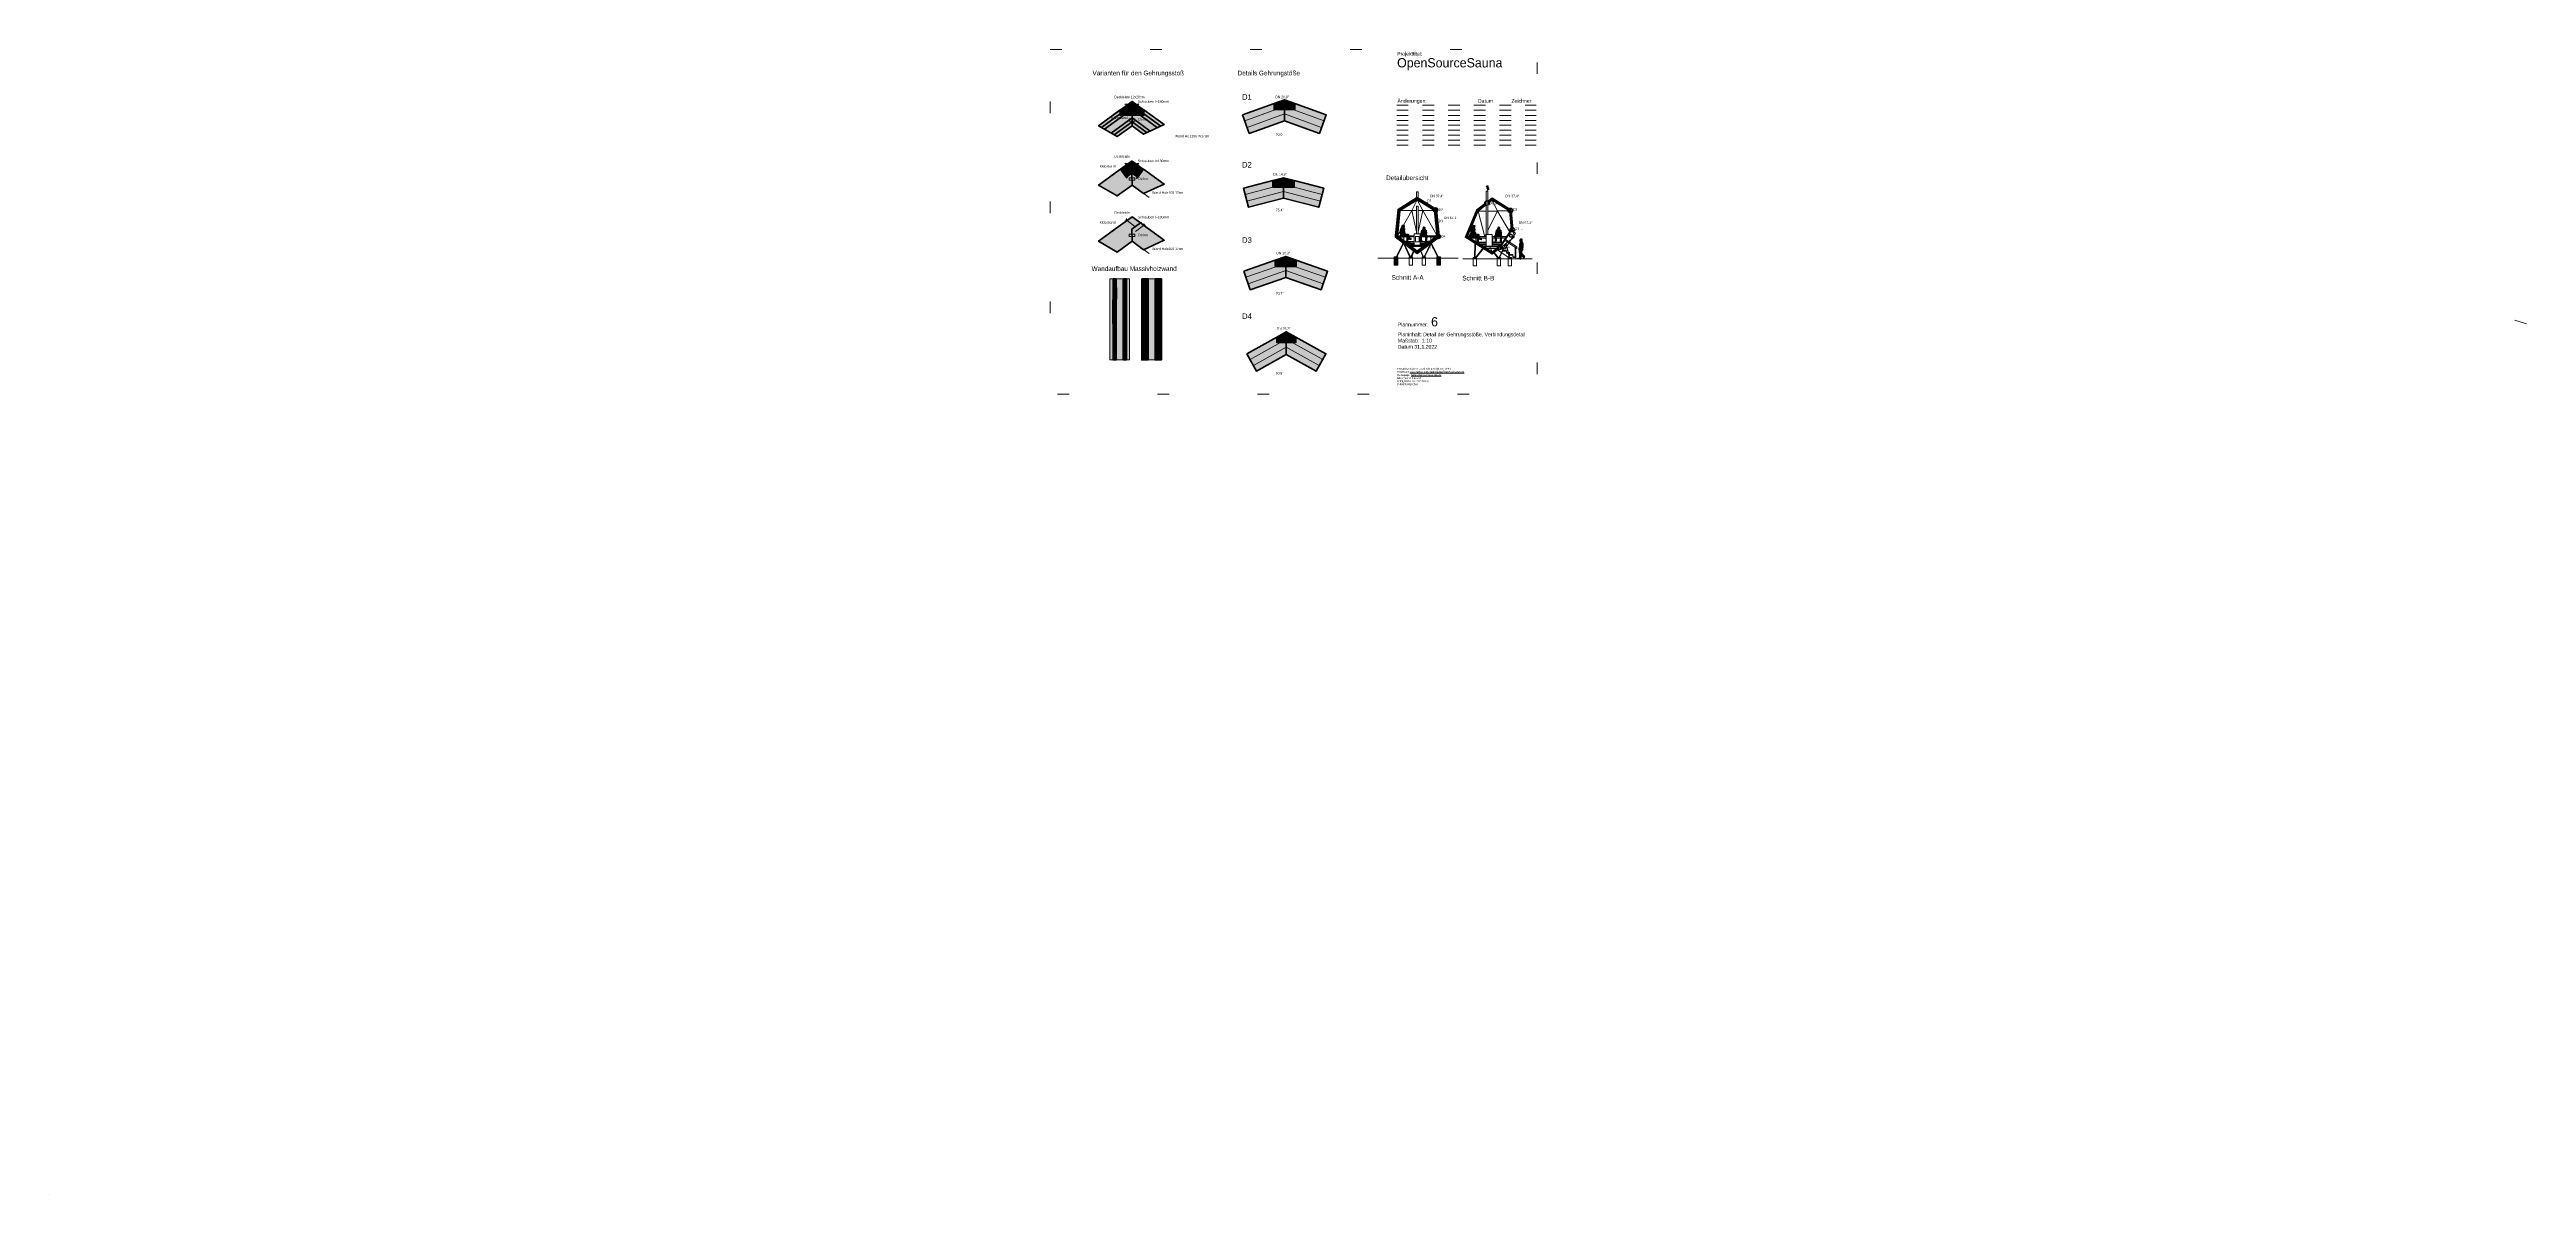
# Model space of a CAD drawing. Header units: metres. Extents: x -10.1 to 11.3, y -12.1 to -2.2.
import ezdxf

# ---------------------------------------------------------------- set-up
doc = ezdxf.new("R2010")
doc.units = ezdxf.units.M
doc.header["$LTSCALE"] = 0.254
doc.header["$PDMODE"] = 1
doc.header["$PDSIZE"] = -2
doc.linetypes.add('ACAD_ISO07W100', pattern=[3, 0, -3])
doc.linetypes.add('Dash Style-5', pattern=[0.041656, 0.013885, -0.027771])
for name, color, linetype, lineweight, true_color in [('Dimension', 7, 'Continuous', 5, 0x000000), ('Fläche ... Fläche-Beton', 7, 'Continuous', 5, 0xd5d8d8), ('Fläche ... Fläche-Stahl', 7, 'Continuous', 5, 0xc9c5bf), ('Fläche-Holz', 30, 'Continuous', 5, 0xff7f00), ('Linie ... Line-Plankopf', 7, 'ACAD_ISO07W100', 5, 0x000000), ('Linie ... Linie-Ansicht', 7, 'Continuous', 5, 0x000000), ('Linie ... Linie-Detail', 1, 'Continuous', 25, 0xff0000), ('Linie ... Linie-Holz', 7, 'Continuous', 50, 0x000000), ('Linie ... Linie-Verdeckt', 7, 'Dash Style-5', 5, 0x000000), ('Linie-Ansicht', 7, 'Continuous', 5, 0x000000), ('Linie-Detail', 1, 'Continuous', 25, 0xff0000), ('None', 7, 'Continuous', 5, 0x000000), ('Schnitt ... Schnitt-Holz', 7, 'Continuous', 0, 0xf8bd00), ('Schnitt-Holz', 7, 'Continuous', 50, 0x000000), ('Text', 7, 'Continuous', 25, 0x000000)]:
    doc.layers.add(name, color=color, linetype=linetype, lineweight=lineweight, true_color=true_color)
doc.layers.add('Fläche ... Fläche-Weiss', color=7, linetype='Continuous', lineweight=25)
doc.layers.add('Linie-Verdeckt', color=7, linetype='Dash Style-5', lineweight=5)
doc.styles.add('textstyle14', font='')
doc.styles.add('textstyle15', font='')
doc.styles.add('textstyle16', font='')
doc.styles.add('textstyle17', font='')
doc.styles.add('textstyle18', font='FUTURAL.TTF')
doc.styles.add('textstyle19', font='FUTURAL.TTF')
doc.styles.add('textstyle20', font='FUTURAL.TTF')
doc.styles.add('textstyle21', font='FUTURAL.TTF')
doc.styles.add('textstyle22', font='FUTURAL.TTF')
doc.styles.add('textstyle23', font='FUTURAL.TTF')
doc.styles.add('textstyle24', font='FUTURAL.TTF')
doc.styles.add('textstyle25', font='FUTURAL.TTF')
doc.styles.add('textstyle26', font='FUTURAL.TTF')
doc.styles.add('textstyle27', font='FUTURAL.TTF')
doc.styles.add('textstyle28', font='FUTURAL.TTF')
doc.styles.add('textstyle29', font='FUTURAL.TTF')
doc.styles.add('textstyle30', font='FUTURAL.TTF')
doc.styles.add('textstyle31', font='FUTURAL.TTF')
doc.styles.add('textstyle32', font='FUTURAL.TTF')
doc.styles.add('textstyle33', font='FUTURAL.TTF')
doc.styles.add('textstyle34', font='FUTURAL.TTF')
doc.styles.add('textstyle35', font='FUTURAL.TTF')
doc.styles.add('textstyle36', font='FUTURAL.TTF')
doc.styles.add('textstyle37', font='FUTURAL.TTF')
doc.styles.add('textstyle38', font='FUTURAL.TTF')
doc.styles.add('textstyle39', font='FUTURAL.TTF')
doc.styles.add('textstyle40', font='FUTURAL.TTF')
doc.styles.add('textstyle41', font='FUTURAL.TTF')
doc.styles.add('textstyle42', font='FUTURAL.TTF')
doc.styles.add('textstyle43', font='FUTURAL.TTF')
doc.styles.add('textstyle44', font='FUTURAL.TTF')
doc.styles.add('textstyle45', font='FUTURAL.TTF')
doc.styles.add('textstyle46', font='FUTURAL.TTF')
doc.styles.add('textstyle47', font='FUTURAL.TTF')
doc.styles.add('textstyle48', font='FUTURAL.TTF')
doc.styles.add('textstyle49', font='FUTURAL.TTF')
doc.styles.add('textstyle50', font='FUTURAL.TTF')
doc.styles.add('textstyle51', font='FUTURAL.TTF')
doc.styles.add('textstyle52', font='FUTURAL.TTF')
doc.styles.add('textstyle53', font='FUTURAL.TTF')
doc.styles.add('textstyle54', font='FUTURAL.TTF')
doc.styles.add('textstyle55', font='FUTURAL.TTF')
doc.styles.add('textstyle56', font='FUTURAL.TTF')
doc.styles.add('textstyle57', font='')
doc.styles.add('textstyle58', font='')
doc.styles.add('textstyle59', font='')
doc.styles.add('textstyle60', font='')
doc.styles.add('textstyle61', font='')
doc.styles.add('textstyle62', font='')
doc.styles.add('textstyle63', font='FUTURAL.TTF')
doc.styles.get('textstyle14').set_extended_font_data('Futura Lt BT')
doc.styles.get('textstyle15').set_extended_font_data('Futura Lt BT')
doc.styles.get('textstyle16').set_extended_font_data('Futura Lt BT')
doc.styles.get('textstyle17').set_extended_font_data('Futura Lt BT')
doc.styles.get('textstyle57').set_extended_font_data('Futura Lt BT')
doc.styles.get('textstyle58').set_extended_font_data('Futura Lt BT')
doc.styles.get('textstyle59').set_extended_font_data('Futura Lt BT')
doc.styles.get('textstyle60').set_extended_font_data('Futura Lt BT')
doc.styles.get('textstyle61').set_extended_font_data('Futura Lt BT')
doc.styles.get('textstyle62').set_extended_font_data('Futura Lt BT')

# ---------------------------------------------------------------- blocks, each defined once
blk = doc.blocks.new('Plankopf A4 hoch')
at = {"layer": 'Linie ... Line-Plankopf'}
for p, q in [((0, -2.67), (7.53, -2.67)), ((0, -2.94), (7.53, -2.94)), ((0, -3.21), (7.53, -3.21)), ((0, -3.48), (7.53, -3.48)), ((0, -3.74), (7.53, -3.74)), ((0, -4.01), (7.53, -4.01)), ((0, -4.28), (7.53, -4.28)), ((0, -4.55), (7.53, -4.55)), ((0, -4.82), (7.53, -4.82))]:
    blk.add_line(p, q, dxfattribs=at)
at = {"layer": 'Linie ... Linie-Verdeckt', "char_height": 0.3, "attachment_point": 1}
for s, insert, style in [('\\H0.2;Projekttitel: \\P\\H0.5;OpenSourceSauna', (0.02, 0.21), 'textstyle17'), ('\\H0.2;Änderungen:                                    Datum             Zeichner', (0.04, -2.33), 'textstyle15'), ('\\H0.2;Plannummer:\\~ \\H0.499999;6\\H0.2;\\PPlaninhalt: Detail der Gehrungsstöße, Verbindungsdetail\\PMaßstab: \\~1:10\\PDatum\\~31.1.2022', (0.06, -14.1), 'textstyle16'), ('\\H0.1;Entwurfsverfasser: Josef Lehner Dipl.-Ing. (FH)\\PDownload: \\c14313472;\\Lwww.github.com/mailtosepp/OpenSourceSauna\\P\\c0;\\lHomepage: \\c14313472;\\Lwww.opensourcesauna.de\\P\\c0;\\lBüro Team-Holzkopf\\PLiebigstraße 39 \\fFutura Lt BT|b0|i1|c0|p0;Gartenhaus\\P\\fFutura Lt BT|b0|i0|c0|p0;D-80538 München ', (0.02, -16.84), 'textstyle14')]:
    blk.add_mtext(s, dxfattribs=dict(at, insert=insert, style=style))
blk = doc.blocks.new('Group')
at = {"layer": 'None', "color": 7, "lineweight": 5}
for q in [(-0.861, -3.815), (-0.846, -3.794)]:
    blk.add_line((-0.843, -3.812), q, dxfattribs=at)
at = {"layer": 'None', "color": 7, "linetype": 'Dash Style-5', "lineweight": 5}
blk.add_line((-0.854, -3.804), (-0.699, -3.92), dxfattribs=at)
blk = doc.blocks.new('Group-1')
at = {"layer": 'None', "color": 7, "lineweight": 5}
for p, q in [((-0.699, -3.853), (-0.697, -3.837)), ((-0.7, -3.853), (-0.683, -3.855))]:
    blk.add_line(p, q, dxfattribs=at)
at = {"layer": 'None', "color": 7, "linetype": 'Dash Style-5', "lineweight": 5}
blk.add_line((-0.69, -3.845), (-0.841, -3.964), dxfattribs=at)

msp = doc.modelspace()

# ---------------------------------------------------------------- hatches: boundary and pattern name
at = {"layer": 'Fläche ... Fläche-Beton', "linetype": 'Continuous', "lineweight": 0, "transparency": 33554687}
for points in [[(1.542, -4.011), (1.572, -4.011), (1.572, -4.081), (1.542, -4.081)], [(1.669, -4.011), (1.699, -4.011), (1.699, -4.021), (1.669, -4.021)], [(1.812, -4.021), (1.782, -4.021), (1.782, -4.011), (1.812, -4.011)], [(1.939, -4.081), (1.909, -4.081), (1.909, -4.011), (1.939, -4.011)]]:
    msp.add_hatch(color=256, dxfattribs=at).paths.add_polyline_path(points, flags=0)
at = {"layer": 'Fläche ... Fläche-Beton', "linetype": 'Continuous', "lineweight": 0, "true_color": 0xadadad, "transparency": 33554687}
for points in [[(2.222, -4.017), (2.252, -4.017), (2.252, -4.027), (2.222, -4.027)], [(2.428, -4.017), (2.458, -4.017), (2.458, -4.027), (2.428, -4.027)], [(2.523, -4.017), (2.553, -4.017), (2.553, -4.027), (2.523, -4.027)]]:
    msp.add_hatch(color=253, dxfattribs=at).paths.add_polyline_path(points, flags=0)
at = {"layer": 'Fläche ... Fläche-Stahl', "linetype": 'Continuous', "transparency": 33554687}
for points in [[(1.559, -4.022), (1.555, -4.02), (1.619, -3.89), (1.624, -3.892)], [(1.684, -4.016), (1.679, -4.018), (1.618, -3.89), (1.623, -3.888)], [(1.688, -4.018), (1.683, -4.016), (1.708, -3.958), (1.713, -3.96)], [(1.767, -3.959), (1.772, -3.957), (1.797, -4.016), (1.793, -4.018)], [(1.858, -3.888), (1.862, -3.891), (1.801, -4.018), (1.797, -4.016)], [(1.857, -3.892), (1.861, -3.89), (1.926, -4.02), (1.921, -4.022)]]:
    msp.add_hatch(color=256, dxfattribs=at).paths.add_polyline_path(points, flags=0)
at = {"layer": 'Fläche ... Fläche-Stahl', "linetype": 'Continuous', "lineweight": 0, "true_color": 0xadadad, "transparency": 33554687}
for points in [[(2.24, -4.022), (2.235, -4.022), (2.236, -3.893), (2.241, -3.893)], [(2.242, -4.024), (2.238, -4.021), (2.306, -3.936), (2.31, -3.939)], [(2.442, -4.021), (2.438, -4.025), (2.4, -3.976), (2.404, -3.973)], [(2.447, -4.024), (2.442, -4.021), (2.501, -3.899), (2.505, -3.901)], [(2.539, -4.024), (2.535, -4.026), (2.503, -3.896), (2.507, -3.895)]]:
    msp.add_hatch(color=253, dxfattribs=at).paths.add_polyline_path(points, flags=0)
at = {"layer": 'Fläche ... Fläche-Weiss', "transparency": 33554687}
for points in [[(1.689, -3.857), (1.684, -3.861), (1.674, -3.86), (1.673, -3.858), (1.666, -3.857), (1.666, -3.849), (1.662, -3.841), (1.661, -3.857), (1.66, -3.875), (1.665, -3.882), (1.672, -3.884), (1.672, -3.887), (1.666, -3.889), (1.659, -3.889), (1.655, -3.883), (1.652, -3.882), (1.648, -3.879), (1.651, -3.872), (1.649, -3.859), (1.649, -3.846), (1.649, -3.835), (1.642, -3.832), (1.637, -3.831), (1.619, -3.831), (1.605, -3.832), (1.596, -3.826), (1.596, -3.822), (1.593, -3.806), (1.597, -3.797), (1.594, -3.783), (1.594, -3.776), (1.599, -3.765), (1.603, -3.757), (1.605, -3.755), (1.607, -3.747), (1.614, -3.738), (1.619, -3.737), (1.628, -3.74), (1.631, -3.742), (1.63, -3.752), (1.628, -3.76), (1.625, -3.764), (1.632, -3.769), (1.633, -3.778), (1.631, -3.785), (1.633, -3.795), (1.637, -3.805), (1.639, -3.812), (1.661, -3.815), (1.667, -3.817), (1.667, -3.828), (1.674, -3.843), (1.68, -3.852), (1.69, -3.856)], [(2.296, -3.858), (2.29, -3.863), (2.28, -3.862), (2.279, -3.859), (2.273, -3.858), (2.273, -3.851), (2.268, -3.842), (2.267, -3.859), (2.267, -3.876), (2.272, -3.883), (2.279, -3.885), (2.278, -3.889), (2.273, -3.89), (2.265, -3.89), (2.262, -3.884), (2.258, -3.884), (2.255, -3.88), (2.257, -3.874), (2.256, -3.86), (2.255, -3.847), (2.255, -3.836), (2.249, -3.834), (2.243, -3.832), (2.225, -3.833), (2.211, -3.834), (2.203, -3.827), (2.202, -3.823), (2.2, -3.827), (2.196, -3.833), (2.198, -3.838), (2.194, -3.838), (2.192, -3.834), (2.177, -3.836), (2.175, -3.833), (2.187, -3.83), (2.19, -3.823), (2.199, -3.808), (2.203, -3.799), (2.201, -3.784), (2.2, -3.778), (2.206, -3.766), (2.21, -3.759), (2.211, -3.756), (2.214, -3.748), (2.221, -3.739), (2.226, -3.738), (2.235, -3.741), (2.238, -3.744), (2.237, -3.753), (2.234, -3.762), (2.231, -3.766), (2.238, -3.77), (2.24, -3.78), (2.237, -3.786), (2.24, -3.797), (2.244, -3.807), (2.246, -3.814), (2.267, -3.816), (2.273, -3.819), (2.274, -3.829), (2.28, -3.844), (2.286, -3.854), (2.297, -3.857)], [(2.654, -4.025), (2.657, -4.022), (2.66, -4.019), (2.662, -4.015), (2.664, -4.013), (2.664, -4.011), (2.664, -4.01), (2.665, -4.01), (2.665, -4.01), (2.667, -4.005), (2.665, -4.004), (2.665, -4.003), (2.665, -4.003), (2.664, -4.002), (2.662, -4.002), (2.661, -4.001), (2.66, -4.001), (2.66, -4), (2.66, -3.999), (2.659, -3.999), (2.659, -3.999), (2.657, -3.997), (2.655, -3.995), (2.654, -3.993), (2.652, -3.992), (2.648, -3.986), (2.644, -3.982), (2.643, -3.979), (2.642, -3.979), (2.641, -3.978), (2.64, -3.977), (2.64, -3.977), (2.639, -3.976), (2.639, -3.975), (2.639, -3.974), (2.64, -3.974), (2.641, -3.974), (2.641, -3.973), (2.641, -3.973), (2.641, -3.972), (2.641, -3.97), (2.641, -3.969), (2.642, -3.967), (2.644, -3.957), (2.644, -3.954), (2.644, -3.952), (2.645, -3.951), (2.646, -3.953), (2.647, -3.955), (2.647, -3.956), (2.648, -3.955), (2.648, -3.953), (2.649, -3.95), (2.649, -3.945), (2.648, -3.942), (2.649, -3.937), (2.65, -3.933), (2.651, -3.93), (2.652, -3.927), (2.652, -3.925), (2.652, -3.922), (2.651, -3.918), (2.651, -3.915), (2.652, -3.914), (2.652, -3.913), (2.652, -3.913), (2.652, -3.912), (2.652, -3.911), (2.651, -3.908), (2.653, -3.904), (2.652, -3.902), (2.653, -3.9), (2.653, -3.897), (2.652, -3.894), (2.651, -3.889), (2.65, -3.888), (2.645, -3.882), (2.644, -3.881), (2.643, -3.878), (2.641, -3.877), (2.643, -3.876), (2.644, -3.876), (2.644, -3.874), (2.644, -3.873), (2.645, -3.872), (2.644, -3.871), (2.645, -3.869), (2.646, -3.869), (2.646, -3.868), (2.646, -3.865), (2.646, -3.864), (2.646, -3.863), (2.645, -3.862), (2.645, -3.861), (2.644, -3.86), (2.643, -3.858), (2.642, -3.858), (2.641, -3.857), (2.638, -3.855), (2.638, -3.855), (2.636, -3.855), (2.634, -3.855), (2.633, -3.855), (2.631, -3.855), (2.631, -3.856), (2.631, -3.856), (2.631, -3.856), (2.631, -3.856), (2.63, -3.856), (2.63, -3.856), (2.629, -3.857), (2.628, -3.858), (2.627, -3.858), (2.628, -3.859), (2.628, -3.859), (2.627, -3.862), (2.626, -3.863), (2.626, -3.865), (2.623, -3.868), (2.623, -3.869), (2.623, -3.869), (2.624, -3.869), (2.624, -3.87), (2.624, -3.871), (2.624, -3.871), (2.624, -3.872), (2.624, -3.872), (2.624, -3.873), (2.624, -3.874), (2.623, -3.874), (2.623, -3.874), (2.623, -3.875), (2.623, -3.876), (2.624, -3.876), (2.625, -3.877), (2.626, -3.877), (2.626, -3.877), (2.628, -3.878), (2.629, -3.878), (2.629, -3.879), (2.63, -3.88), (2.63, -3.881), (2.63, -3.881), (2.631, -3.881), (2.63, -3.885), (2.63, -3.886), (2.629, -3.887), (2.628, -3.888), (2.627, -3.889), (2.626, -3.89), (2.625, -3.893), (2.625, -3.894), (2.624, -3.897), (2.623, -3.899), (2.622, -3.9), (2.622, -3.902), (2.622, -3.904), (2.622, -3.909), (2.622, -3.91), (2.621, -3.92), (2.621, -3.923), (2.62, -3.927), (2.619, -3.931), (2.618, -3.934), (2.618, -3.936), (2.617, -3.937), (2.616, -3.941), (2.615, -3.944), (2.615, -3.946), (2.617, -3.949), (2.618, -3.952), (2.618, -3.951), (2.62, -3.949), (2.62, -3.948), (2.621, -3.95), (2.62, -3.954), (2.62, -3.959), (2.62, -3.962), (2.62, -3.964), (2.62, -3.965), (2.62, -3.97), (2.621, -3.972), (2.621, -3.975), (2.621, -3.976), (2.621, -3.979), (2.621, -3.98), (2.621, -3.985), (2.622, -3.989), (2.622, -3.991), (2.622, -3.993), (2.622, -3.996), (2.622, -3.999), (2.623, -4.004), (2.623, -4.007), (2.623, -4.01), (2.623, -4.014), (2.622, -4.017), (2.622, -4.019), (2.619, -4.02), (2.614, -4.022), (2.609, -4.023), (2.608, -4.024), (2.608, -4.024), (2.608, -4.024), (2.608, -4.025), (2.61, -4.027), (2.617, -4.028), (2.623, -4.029), (2.626, -4.028), (2.627, -4.028), (2.628, -4.029), (2.628, -4.029), (2.633, -4.029), (2.633, -4.028), (2.633, -4.027), (2.634, -4.024), (2.634, -4.022), (2.635, -4.021), (2.636, -4.013), (2.636, -4.01), (2.636, -4.008), (2.637, -4.001), (2.637, -4), (2.637, -3.998), (2.638, -3.994), (2.643, -4.002), (2.647, -4.007), (2.65, -4.006), (2.652, -4.005), (2.652, -4.006), (2.652, -4.006), (2.653, -4.007), (2.653, -4.007), (2.654, -4.01), (2.654, -4.013), (2.654, -4.017), (2.653, -4.023), (2.652, -4.024), (2.653, -4.024), (2.653, -4.025), (2.653, -4.025)]]:
    msp.add_hatch(color=256, dxfattribs=at).paths.add_polyline_path(points, flags=0)
h = msp.add_hatch(color=256, dxfattribs=at)
h.paths.add_polyline_path([(1.782, -3.809), (1.78, -3.811), (1.78, -3.807), (1.783, -3.804), (1.783, -3.804), (1.783, -3.806)], flags=0)
h.paths.add_polyline_path([(1.813, -3.808), (1.814, -3.812), (1.813, -3.813), (1.812, -3.81), (1.812, -3.806)], flags=0)
h.paths.add_polyline_path([(1.771, -3.867), (1.77, -3.871), (1.766, -3.877), (1.768, -3.884), (1.774, -3.884), (1.777, -3.881), (1.777, -3.877), (1.781, -3.872), (1.779, -3.867), (1.778, -3.861), (1.778, -3.849), (1.778, -3.838), (1.78, -3.833), (1.787, -3.831), (1.79, -3.831), (1.791, -3.835), (1.795, -3.838), (1.8, -3.836), (1.799, -3.832), (1.802, -3.83), (1.809, -3.831), (1.814, -3.834), (1.812, -3.85), (1.814, -3.858), (1.811, -3.862), (1.812, -3.864), (1.811, -3.87), (1.811, -3.881), (1.814, -3.883), (1.82, -3.882), (1.822, -3.879), (1.821, -3.872), (1.819, -3.866), (1.821, -3.865), (1.822, -3.861), (1.822, -3.858), (1.825, -3.844), (1.826, -3.832), (1.827, -3.828), (1.823, -3.823), (1.819, -3.818), (1.821, -3.816), (1.822, -3.808), (1.822, -3.8), (1.82, -3.79), (1.82, -3.783), (1.812, -3.777), (1.805, -3.774), (1.805, -3.771), (1.807, -3.769), (1.807, -3.765), (1.806, -3.765), (1.807, -3.76), (1.806, -3.757), (1.803, -3.753), (1.796, -3.751), (1.793, -3.753), (1.791, -3.758), (1.79, -3.764), (1.789, -3.765), (1.789, -3.77), (1.792, -3.771), (1.791, -3.774), (1.784, -3.777), (1.778, -3.782), (1.774, -3.794), (1.772, -3.806), (1.773, -3.814), (1.776, -3.818), (1.772, -3.819), (1.766, -3.825), (1.766, -3.829), (1.767, -3.841), (1.77, -3.86), (1.769, -3.863), (1.771, -3.865)], flags=0)
h = msp.add_hatch(color=256, dxfattribs=at)
h.paths.add_polyline_path([(2.415, -3.868), (2.413, -3.872), (2.41, -3.878), (2.411, -3.885), (2.417, -3.885), (2.421, -3.882), (2.421, -3.878), (2.424, -3.873), (2.422, -3.868), (2.422, -3.862), (2.422, -3.85), (2.421, -3.839), (2.423, -3.834), (2.431, -3.832), (2.433, -3.832), (2.434, -3.836), (2.439, -3.839), (2.444, -3.837), (2.443, -3.833), (2.445, -3.831), (2.453, -3.832), (2.457, -3.835), (2.456, -3.851), (2.457, -3.859), (2.454, -3.863), (2.456, -3.865), (2.454, -3.871), (2.454, -3.882), (2.458, -3.884), (2.463, -3.883), (2.465, -3.88), (2.465, -3.873), (2.462, -3.867), (2.465, -3.866), (2.466, -3.862), (2.465, -3.859), (2.468, -3.845), (2.469, -3.833), (2.47, -3.829), (2.467, -3.824), (2.462, -3.819), (2.465, -3.817), (2.465, -3.809), (2.465, -3.801), (2.464, -3.791), (2.463, -3.784), (2.455, -3.778), (2.449, -3.775), (2.448, -3.772), (2.451, -3.77), (2.451, -3.766), (2.449, -3.766), (2.451, -3.761), (2.449, -3.758), (2.446, -3.754), (2.44, -3.752), (2.437, -3.754), (2.434, -3.759), (2.434, -3.765), (2.433, -3.766), (2.433, -3.771), (2.435, -3.772), (2.435, -3.775), (2.427, -3.778), (2.421, -3.783), (2.417, -3.795), (2.415, -3.807), (2.416, -3.815), (2.419, -3.819), (2.416, -3.82), (2.41, -3.826), (2.41, -3.83), (2.41, -3.842), (2.413, -3.861), (2.413, -3.864), (2.414, -3.866)], flags=0)
h.paths.add_polyline_path([(2.457, -3.809), (2.458, -3.812), (2.456, -3.814), (2.455, -3.811), (2.456, -3.807)], flags=0)
h.paths.add_polyline_path([(2.425, -3.809), (2.423, -3.812), (2.424, -3.808), (2.426, -3.805), (2.426, -3.805), (2.426, -3.807)], flags=0)
at = {"layer": 'None', "linetype": 'Continuous', "lineweight": 0, "transparency": 33554687}
for points in [[(-0.744, -2.788), (-0.694, -2.788), (-0.694, -2.79), (-0.744, -2.79)], [(-0.742, -3.301), (-0.72, -3.285), (-0.719, -3.287), (-0.741, -3.303)], [(-0.7, -3.302), (-0.722, -3.287), (-0.72, -3.285), (-0.699, -3.301)]]:
    msp.add_hatch(color=256, dxfattribs=at).paths.add_polyline_path(points, flags=0)
at = {"layer": 'Schnitt ... Schnitt-Holz', "linetype": 'Continuous', "lineweight": 0, "transparency": 33554687}
for points in [[(1.569, -3.83), (1.591, -3.615), (1.591, -3.611), (1.575, -3.601), (1.574, -3.613), (1.552, -3.825), (1.551, -3.838)], [(1.575, -3.601), (1.591, -3.611), (1.74, -3.519), (1.74, -3.499), (1.729, -3.506), (1.729, -3.506), (1.586, -3.595), (1.586, -3.595)], [(1.895, -3.595), (1.752, -3.506), (1.752, -3.506), (1.74, -3.499), (1.74, -3.519), (1.743, -3.52), (1.743, -3.52), (1.886, -3.609), (1.889, -3.611), (1.905, -3.601)], [(1.889, -3.611), (1.911, -3.83), (1.929, -3.838), (1.928, -3.825), (1.928, -3.825), (1.907, -3.613), (1.907, -3.613), (1.905, -3.601)], [(2.252, -3.605), (2.152, -3.842), (2.173, -3.835), (2.174, -3.834), (2.266, -3.616)], [(2.551, -3.605), (2.386, -3.503), (2.387, -3.523), (2.532, -3.613), (2.535, -3.615)], [(2.535, -3.615), (2.551, -3.775), (2.569, -3.779), (2.568, -3.774), (2.552, -3.617), (2.551, -3.605)], [(1.74, -3.96), (1.572, -3.832), (1.569, -3.83), (1.551, -3.838), (1.56, -3.845), (1.56, -3.845), (1.56, -3.845), (1.728, -3.972), (1.728, -3.972), (1.728, -3.972), (1.74, -3.981)], [(1.624, -3.833), (1.624, -3.839), (1.58, -3.839), (1.572, -3.832)], [(1.752, -3.972), (1.92, -3.845), (1.929, -3.838), (1.911, -3.83), (1.91, -3.831), (1.742, -3.959), (1.74, -3.96), (1.74, -3.981)], [(1.857, -3.833), (1.857, -3.839), (1.901, -3.839), (1.908, -3.833)], [(2.385, -3.966), (2.173, -3.835), (2.152, -3.842), (2.386, -3.987)], [(2.194, -3.848), (2.178, -3.838), (2.245, -3.838), (2.245, -3.848)], [(2.562, -3.789), (2.548, -3.78), (2.551, -3.775), (2.569, -3.779)], [(1.654, -3.877), (1.654, -3.883), (1.638, -3.883), (1.63, -3.877)], [(1.678, -3.895), (1.678, -3.901), (1.662, -3.901), (1.654, -3.895)], [(1.803, -3.913), (1.795, -3.919), (1.686, -3.919), (1.678, -3.913)], [(1.802, -3.895), (1.802, -3.901), (1.818, -3.901), (1.826, -3.895)], [(1.826, -3.877), (1.826, -3.883), (1.842, -3.883), (1.85, -3.877)], [(2.259, -3.889), (2.25, -3.883), (2.272, -3.883), (2.272, -3.889)], [(2.288, -3.907), (2.279, -3.901), (2.301, -3.901), (2.301, -3.907)], [(2.317, -3.925), (2.308, -3.919), (2.455, -3.919), (2.455, -3.925)], [(2.385, -3.966), (2.386, -3.987), (2.447, -3.94), (2.437, -3.927)], [(2.455, -3.943), (2.455, -3.937), (2.482, -3.937), (2.482, -3.943)], [(2.482, -3.961), (2.482, -3.955), (2.509, -3.955), (2.509, -3.961)], [(2.509, -3.979), (2.509, -3.973), (2.536, -3.973), (2.536, -3.979)], [(2.536, -3.997), (2.536, -3.991), (2.563, -3.991), (2.563, -3.997)], [(2.563, -4.015), (2.563, -4.009), (2.59, -4.009), (2.59, -4.015)]]:
    msp.add_hatch(color=256, dxfattribs=at).paths.add_polyline_path(points, flags=0)
at = {"layer": 'Schnitt ... Schnitt-Holz', "transparency": 33554687}
h = msp.add_hatch(color=256, dxfattribs=at)
h.paths.add_polyline_path([(2.349, -3.53), (2.349, -3.552), (2.387, -3.523), (2.386, -3.503)], flags=0)
h.paths.add_polyline_path([(2.334, -3.542), (2.252, -3.605), (2.266, -3.616), (2.334, -3.563)], flags=0)
at = {"layer": 'Schnitt-Holz', "linetype": 'Continuous', "lineweight": 0, "true_color": 0xffdf7f, "transparency": 33554687}
for points in [[(-0.719, -2.88), (-0.719, -2.79), (-0.822, -2.79), (-0.822, -2.744), (-1.008, -2.88), (-0.848, -2.974)], [(-0.819, -2.79), (-0.819, -2.742), (-0.719, -2.67), (-0.619, -2.742), (-0.619, -2.79)], [(-0.617, -2.744), (-0.617, -2.79), (-0.719, -2.79), (-0.719, -2.88), (-0.719, -2.88), (-0.619, -2.953), (-0.442, -2.871)], [(0.234, -2.787), (0.505, -2.689), (0.505, -2.741), (0.594, -2.741), (0.594, -2.837), (0.292, -2.947)], [(0.505, -2.741), (0.505, -2.689), (0.594, -2.656), (0.684, -2.689), (0.684, -2.741)], [(0.594, -2.741), (0.684, -2.741), (0.684, -2.689), (0.955, -2.787), (0.896, -2.947), (0.594, -2.837)], [(-0.815, -3.252), (-0.719, -3.182), (-0.623, -3.251), (-0.674, -3.321), (-0.72, -3.288), (-0.765, -3.32)], [(-0.719, -3.392), (-0.72, -3.288), (-0.769, -3.323), (-0.819, -3.254), (-1.008, -3.392), (-0.848, -3.485)], [(-0.619, -3.254), (-0.67, -3.324), (-0.72, -3.288), (-0.719, -3.392), (-0.719, -3.392), (-0.619, -3.465), (-0.442, -3.383)], [(0.241, -3.419), (0.284, -3.583), (0.587, -3.504), (0.587, -3.411), (0.495, -3.411), (0.495, -3.352)], [(0.495, -3.411), (0.495, -3.352), (0.587, -3.328), (0.679, -3.352), (0.679, -3.411)], [(0.587, -3.411), (0.679, -3.411), (0.679, -3.352), (0.934, -3.419), (0.891, -3.583), (0.587, -3.504)], [(-0.719, -3.876), (-0.72, -3.772), (-0.647, -3.718), (-0.719, -3.666), (-0.819, -3.738), (-1.008, -3.876), (-0.848, -3.969)], [(-0.619, -3.738), (-0.647, -3.718), (-0.72, -3.772), (-0.719, -3.876), (-0.719, -3.876), (-0.619, -3.949), (-0.442, -3.867)], [(0.244, -4.134), (0.3, -4.294), (0.606, -4.187), (0.606, -4.092), (0.516, -4.092), (0.516, -4.038)], [(0.516, -4.038), (0.606, -4.007), (0.695, -4.038), (0.695, -4.092), (0.516, -4.092)], [(0.606, -4.187), (0.606, -4.092), (0.695, -4.092), (0.695, -4.038), (0.967, -4.134), (0.911, -4.294)], [(-0.883, -4.2), (-0.855, -4.2), (-0.855, -4.273), (-0.883, -4.273)], [(-0.795, -4.2), (-0.768, -4.2), (-0.768, -4.273), (-0.795, -4.273)], [(-0.636, -4.2), (-0.609, -4.2), (-0.609, -4.305), (-0.636, -4.305)], [(-0.609, -4.2), (-0.581, -4.2), (-0.581, -4.273), (-0.609, -4.273)], [(-0.521, -4.2), (-0.494, -4.2), (-0.494, -4.273), (-0.521, -4.273)], [(-0.494, -4.2), (-0.466, -4.2), (-0.466, -4.305), (-0.494, -4.305)], [(-0.883, -4.273), (-0.854, -4.273), (-0.855, -4.48), (-0.884, -4.48)], [(-0.884, -4.48), (-0.856, -4.48), (-0.855, -4.691), (-0.883, -4.691)], [(-0.795, -4.273), (-0.768, -4.273), (-0.768, -4.48), (-0.795, -4.48)], [(-0.795, -4.48), (-0.768, -4.48), (-0.768, -4.691), (-0.795, -4.691)], [(-0.636, -4.305), (-0.609, -4.305), (-0.609, -4.516), (-0.636, -4.516)], [(-0.609, -4.273), (-0.581, -4.273), (-0.581, -4.48), (-0.609, -4.48)], [(-0.609, -4.48), (-0.581, -4.48), (-0.581, -4.691), (-0.609, -4.691)], [(-0.521, -4.273), (-0.494, -4.273), (-0.494, -4.48), (-0.521, -4.48)], [(-0.521, -4.48), (-0.494, -4.48), (-0.494, -4.691), (-0.521, -4.691)], [(-0.494, -4.305), (-0.466, -4.305), (-0.466, -4.516), (-0.494, -4.516)], [(-0.883, -4.691), (-0.855, -4.691), (-0.855, -4.898), (-0.883, -4.898)], [(-0.795, -4.691), (-0.768, -4.691), (-0.768, -4.898), (-0.795, -4.898)], [(-0.636, -4.516), (-0.609, -4.516), (-0.609, -4.724), (-0.636, -4.724)], [(-0.609, -4.691), (-0.581, -4.691), (-0.581, -4.898), (-0.609, -4.898)], [(-0.521, -4.691), (-0.494, -4.691), (-0.494, -4.898), (-0.521, -4.898)], [(-0.494, -4.516), (-0.466, -4.516), (-0.466, -4.724), (-0.494, -4.724)], [(0.528, -4.748), (0.528, -4.702), (0.611, -4.656), (0.694, -4.702), (0.694, -4.748)], [(-0.636, -4.724), (-0.609, -4.724), (-0.609, -4.898), (-0.636, -4.898)], [(-0.494, -4.724), (-0.466, -4.724), (-0.466, -4.898), (-0.494, -4.898)], [(0.271, -4.846), (0.354, -4.995), (0.611, -4.851), (0.611, -4.748), (0.528, -4.748), (0.528, -4.702)], [(0.611, -4.748), (0.694, -4.748), (0.694, -4.702), (0.952, -4.846), (0.869, -4.995), (0.611, -4.851)]]:
    msp.add_hatch(color=41, dxfattribs=at).paths.add_polyline_path(points, flags=0)

# ---------------------------------------------------------------- linework, layer by layer
at = {"layer": 'Fläche ... Fläche-Beton', "linetype": 'Continuous', "lineweight": 5}
for points in [[(1.542, -4.011), (1.572, -4.011), (1.572, -4.081), (1.542, -4.081)], [(1.669, -4.011), (1.699, -4.011), (1.699, -4.021), (1.669, -4.021)], [(1.812, -4.021), (1.782, -4.021), (1.782, -4.011), (1.812, -4.011)], [(1.939, -4.081), (1.909, -4.081), (1.909, -4.011), (1.939, -4.011)]]:
    msp.add_lwpolyline(points, close=True, dxfattribs=at)
at = {"layer": 'Fläche ... Fläche-Beton', "color": 7, "linetype": 'Continuous', "lineweight": 5}
for points in [[(2.222, -4.017), (2.252, -4.017), (2.252, -4.027), (2.222, -4.027)], [(2.428, -4.017), (2.458, -4.017), (2.458, -4.027), (2.428, -4.027)], [(2.523, -4.017), (2.553, -4.017), (2.553, -4.027), (2.523, -4.027)]]:
    msp.add_lwpolyline(points, close=True, dxfattribs=at)
at = {"layer": 'Fläche ... Fläche-Stahl', "color": 18, "linetype": 'Continuous', "lineweight": 5, "true_color": 0x000000}
msp.add_line((2.505, -3.896), (2.501, -3.899), dxfattribs=at)
at = {"layer": 'Fläche ... Fläche-Stahl', "linetype": 'Continuous'}
for points in [[(1.559, -4.022), (1.555, -4.02), (1.619, -3.89), (1.624, -3.892)], [(1.684, -4.016), (1.679, -4.018), (1.618, -3.89), (1.623, -3.888)], [(1.688, -4.018), (1.683, -4.016), (1.708, -3.958), (1.713, -3.96)], [(1.767, -3.959), (1.772, -3.957), (1.797, -4.016), (1.793, -4.018)], [(1.858, -3.888), (1.862, -3.891), (1.801, -4.018), (1.797, -4.016)], [(1.857, -3.892), (1.861, -3.89), (1.926, -4.02), (1.921, -4.022)]]:
    msp.add_lwpolyline(points, close=True, dxfattribs=at)
at = {"layer": 'Fläche ... Fläche-Stahl', "color": 7, "linetype": 'Continuous', "lineweight": 5}
for points in [[(2.24, -4.022), (2.235, -4.022), (2.236, -3.893), (2.241, -3.893)], [(2.242, -4.024), (2.238, -4.021), (2.306, -3.936), (2.31, -3.939)], [(2.442, -4.021), (2.438, -4.025), (2.4, -3.976), (2.404, -3.973)], [(2.447, -4.024), (2.442, -4.021), (2.501, -3.899), (2.505, -3.901)], [(2.539, -4.024), (2.535, -4.026), (2.503, -3.896), (2.507, -3.895)]]:
    msp.add_lwpolyline(points, close=True, dxfattribs=at)
at = {"layer": 'Fläche ... Fläche-Weiss', "linetype": 'Continuous', "lineweight": 5}
for points in [[(2.425, -3.809), (2.423, -3.812), (2.424, -3.808), (2.426, -3.805), (2.426, -3.805), (2.426, -3.807)], [(2.457, -3.809), (2.458, -3.812), (2.456, -3.814), (2.455, -3.811), (2.456, -3.807)]]:
    msp.add_lwpolyline(points, close=True, dxfattribs=at)
at = {"layer": 'Fläche-Holz', "color": 40, "true_color": 0xffbf00}
for points in [[(-0.91, -4.898), (-0.883, -4.898), (-0.91, -4.2), (-0.883, -4.2)], [(-0.855, -4.898), (-0.795, -4.898), (-0.855, -4.2), (-0.795, -4.2)], [(-0.768, -4.898), (-0.74, -4.898), (-0.768, -4.2), (-0.74, -4.2)], [(-0.581, -4.898), (-0.521, -4.898), (-0.581, -4.2), (-0.521, -4.2)]]:
    msp.add_solid(points, dxfattribs=at)
at = {"layer": 'Linie ... Line-Plankopf'}
msp.add_line((-10.053, -12.091), (-10.053, -12.091), dxfattribs=at)
at = {"layer": 'Linie ... Line-Plankopf', "flags": 128}
msp.add_lwpolyline([(-1.425, -2.224), (2.775, -2.224), (2.775, -5.194), (-1.425, -5.194)], close=True, dxfattribs=at)
at = {"layer": 'Linie ... Linie-Ansicht', "linetype": 'Continuous', "lineweight": 5}
for p, q in [((1.693, -3.611), (1.569, -3.83)), ((1.69, -3.611), (1.591, -3.611)), ((1.733, -3.611), (1.69, -3.611)), ((1.74, -3.519), (1.692, -3.612)), ((1.692, -3.611), (1.733, -3.795)), ((1.74, -3.519), (1.788, -3.611)), ((1.788, -3.611), (1.748, -3.796)), ((1.889, -3.611), (1.748, -3.611)), ((1.788, -3.611), (1.911, -3.83)), ((1.713, -3.83), (1.569, -3.83)), ((1.624, -3.839), (1.624, -3.875)), ((1.739, -3.836), (1.739, -3.836)), ((1.742, -3.836), (1.742, -3.836)), ((1.911, -3.83), (1.766, -3.83)), ((1.857, -3.839), (1.857, -3.872)), ((1.654, -3.883), (1.654, -3.895)), ((1.678, -3.901), (1.678, -3.913)), ((1.802, -3.901), (1.802, -3.911)), ((1.827, -3.883), (1.827, -3.895)), ((2.545, -4.027), (2.433, -3.951))]:
    msp.add_line(p, q, dxfattribs=at)
at = {"layer": 'Linie ... Linie-Ansicht', "color": 18, "linetype": 'Continuous', "lineweight": 5, "true_color": 0x000000}
for p, q in [((2.334, -3.616), (2.266, -3.616)), ((2.266, -3.616), (2.324, -3.838)), ((2.433, -3.616), (2.349, -3.616)), ((2.433, -3.616), (2.349, -3.78)), ((2.433, -3.616), (2.387, -3.523)), ((2.433, -3.615), (2.535, -3.615)), ((2.433, -3.616), (2.536, -3.793)), ((2.551, -3.605), (2.571, -3.797)), ((2.173, -3.835), (2.333, -3.835)), ((2.334, -3.809), (2.322, -3.833)), ((2.322, -3.835), (2.323, -3.838)), ((2.326, -3.838), (2.333, -3.838)), ((2.386, -3.835), (2.511, -3.835)), ((2.386, -3.838), (2.495, -3.838)), ((2.575, -3.842), (2.55, -3.861)), ((2.573, -3.826), (2.575, -3.842)), ((2.328, -3.848), (2.333, -3.858)), ((2.362, -3.919), (2.385, -3.966)), ((2.466, -3.926), (2.455, -3.934)), ((2.503, -3.875), (2.599, -3.938)), ((2.599, -3.924), (2.599, -3.938))]:
    msp.add_line(p, q, dxfattribs=at)
at = {"layer": 'Linie ... Linie-Ansicht'}
for p, q in [((1.4, -4.021), (2.092, -4.021)), ((2.132, -4.027), (2.731, -4.027))]:
    msp.add_line(p, q, dxfattribs=at)
at = {"layer": 'Linie ... Linie-Ansicht', "color": 7, "linetype": 'Continuous', "lineweight": 5}
for p, q in [((2.245, -3.848), (2.245, -3.88)), ((2.272, -3.889), (2.272, -3.896)), ((2.301, -3.907), (2.301, -3.914))]:
    msp.add_line(p, q, dxfattribs=at)
at = {"layer": 'Linie ... Linie-Ansicht', "linetype": 'Continuous', "lineweight": 5, "flags": 128}
for points in [[(1.733, -3.503), (1.733, -3.451), (1.748, -3.451), (1.748, -3.503)], [(1.733, -3.503), (1.733, -3.451), (1.748, -3.451), (1.748, -3.503)], [(1.748, -3.579), (1.748, -3.813), (1.733, -3.813), (1.733, -3.579)], [(1.713, -3.839), (1.624, -3.839), (1.624, -3.833), (1.713, -3.833)], [(1.766, -3.833), (1.857, -3.833), (1.857, -3.839), (1.766, -3.839)], [(1.713, -3.883), (1.654, -3.883), (1.654, -3.877), (1.713, -3.877)], [(1.713, -3.901), (1.678, -3.901), (1.678, -3.895), (1.713, -3.895)], [(1.766, -3.877), (1.827, -3.877), (1.827, -3.883), (1.766, -3.883)], [(1.766, -3.895), (1.802, -3.895), (1.802, -3.901), (1.766, -3.901)]]:
    msp.add_lwpolyline(points, dxfattribs=at)
at = {"layer": 'Linie ... Linie-Ansicht', "color": 18, "linetype": 'Continuous', "lineweight": 5, "true_color": 0x000000}
for points in [[(2.334, -3.817), (2.334, -3.444), (2.349, -3.444), (2.349, -3.817)], [(2.296, -3.858), (2.29, -3.863), (2.28, -3.862), (2.279, -3.859), (2.273, -3.858), (2.273, -3.851), (2.268, -3.842), (2.267, -3.859), (2.267, -3.876), (2.272, -3.883), (2.279, -3.885), (2.278, -3.889), (2.273, -3.89), (2.265, -3.89), (2.262, -3.884), (2.258, -3.884), (2.255, -3.88), (2.257, -3.874), (2.256, -3.86), (2.255, -3.847), (2.255, -3.836), (2.249, -3.834), (2.243, -3.832), (2.225, -3.833), (2.211, -3.834), (2.203, -3.827), (2.202, -3.823), (2.2, -3.827), (2.196, -3.833), (2.198, -3.838), (2.194, -3.838), (2.192, -3.834), (2.177, -3.836), (2.175, -3.833), (2.187, -3.83), (2.19, -3.823), (2.199, -3.808), (2.203, -3.799), (2.201, -3.784), (2.2, -3.778), (2.206, -3.766), (2.21, -3.759), (2.211, -3.756), (2.214, -3.748), (2.221, -3.739), (2.226, -3.738), (2.235, -3.741), (2.238, -3.744), (2.237, -3.753), (2.234, -3.762), (2.231, -3.766), (2.238, -3.77), (2.24, -3.78), (2.237, -3.786), (2.24, -3.797), (2.244, -3.807), (2.246, -3.814), (2.267, -3.816), (2.273, -3.819), (2.274, -3.829), (2.28, -3.844), (2.286, -3.854), (2.297, -3.857)], [(2.333, -3.919), (2.333, -3.817), (2.386, -3.817), (2.386, -3.919)], [(2.46, -3.921), (2.455, -3.919), (2.548, -3.78), (2.552, -3.782)], [(2.386, -3.904), (2.386, -3.858), (2.391, -3.858), (2.391, -3.904)], [(2.494, -3.869), (2.501, -3.86), (2.599, -3.924), (2.599, -3.938)], [(2.494, -3.87), (2.501, -3.86), (2.536, -3.883), (2.529, -3.893)], [(2.584, -4.009), (2.584, -3.929), (2.59, -3.929), (2.59, -4.009)], [(2.654, -4.025), (2.657, -4.022), (2.66, -4.019), (2.662, -4.015), (2.664, -4.013), (2.664, -4.011), (2.664, -4.01), (2.665, -4.01), (2.665, -4.01), (2.667, -4.005), (2.665, -4.004), (2.665, -4.003), (2.665, -4.003), (2.664, -4.002), (2.662, -4.002), (2.661, -4.001), (2.66, -4.001), (2.66, -4), (2.66, -3.999), (2.659, -3.999), (2.659, -3.999), (2.657, -3.997), (2.655, -3.995), (2.654, -3.993), (2.652, -3.992), (2.648, -3.986), (2.644, -3.982), (2.643, -3.979), (2.642, -3.979), (2.641, -3.978), (2.64, -3.977), (2.64, -3.977), (2.639, -3.976), (2.639, -3.975), (2.639, -3.974), (2.64, -3.974), (2.641, -3.974), (2.641, -3.973), (2.641, -3.973), (2.641, -3.972), (2.641, -3.97), (2.641, -3.969), (2.642, -3.967), (2.644, -3.957), (2.644, -3.954), (2.644, -3.952), (2.645, -3.951), (2.646, -3.953), (2.647, -3.955), (2.647, -3.956), (2.648, -3.955), (2.648, -3.953), (2.649, -3.95), (2.649, -3.945), (2.648, -3.942), (2.649, -3.937), (2.65, -3.933), (2.651, -3.93), (2.652, -3.927), (2.652, -3.925), (2.652, -3.922), (2.651, -3.918), (2.651, -3.915), (2.652, -3.914), (2.652, -3.913), (2.652, -3.913), (2.652, -3.912), (2.652, -3.911), (2.651, -3.908), (2.653, -3.904), (2.652, -3.902), (2.653, -3.9), (2.653, -3.897), (2.652, -3.894), (2.651, -3.889), (2.65, -3.888), (2.645, -3.882), (2.644, -3.881), (2.643, -3.878), (2.641, -3.877), (2.643, -3.876), (2.644, -3.876), (2.644, -3.874), (2.644, -3.873), (2.645, -3.872), (2.644, -3.871), (2.645, -3.869), (2.646, -3.869), (2.646, -3.868), (2.646, -3.865), (2.646, -3.864), (2.646, -3.863), (2.645, -3.862), (2.645, -3.861), (2.644, -3.86), (2.643, -3.858), (2.642, -3.858), (2.641, -3.857), (2.638, -3.855), (2.638, -3.855), (2.636, -3.855), (2.634, -3.855), (2.633, -3.855), (2.631, -3.855), (2.631, -3.856), (2.631, -3.856), (2.631, -3.856), (2.631, -3.856), (2.63, -3.856), (2.63, -3.856), (2.629, -3.857), (2.628, -3.858), (2.627, -3.858), (2.628, -3.859), (2.628, -3.859), (2.627, -3.862), (2.626, -3.863), (2.626, -3.865), (2.623, -3.868), (2.623, -3.869), (2.623, -3.869), (2.624, -3.869), (2.624, -3.87), (2.624, -3.871), (2.624, -3.871), (2.624, -3.872), (2.624, -3.872), (2.624, -3.873), (2.624, -3.874), (2.623, -3.874), (2.623, -3.874), (2.623, -3.875), (2.623, -3.876), (2.624, -3.876), (2.625, -3.877), (2.626, -3.877), (2.626, -3.877), (2.628, -3.878), (2.629, -3.878), (2.629, -3.879), (2.63, -3.88), (2.63, -3.881), (2.63, -3.881), (2.631, -3.881), (2.63, -3.885), (2.63, -3.886), (2.629, -3.887), (2.628, -3.888), (2.627, -3.889), (2.626, -3.89), (2.625, -3.893), (2.625, -3.894), (2.624, -3.897), (2.623, -3.899), (2.622, -3.9), (2.622, -3.902), (2.622, -3.904), (2.622, -3.909), (2.622, -3.91), (2.621, -3.92), (2.621, -3.923), (2.62, -3.927), (2.619, -3.931), (2.618, -3.934), (2.618, -3.936), (2.617, -3.937), (2.616, -3.941), (2.615, -3.944), (2.615, -3.946), (2.617, -3.949), (2.618, -3.952), (2.618, -3.951), (2.62, -3.949), (2.62, -3.948), (2.621, -3.95), (2.62, -3.954), (2.62, -3.959), (2.62, -3.962), (2.62, -3.964), (2.62, -3.965), (2.62, -3.97), (2.621, -3.972), (2.621, -3.975), (2.621, -3.976), (2.621, -3.979), (2.621, -3.98), (2.621, -3.985), (2.622, -3.989), (2.622, -3.991), (2.622, -3.993), (2.622, -3.996), (2.622, -3.999), (2.623, -4.004), (2.623, -4.007), (2.623, -4.01), (2.623, -4.014), (2.622, -4.017), (2.622, -4.019), (2.619, -4.02), (2.614, -4.022), (2.609, -4.023), (2.608, -4.024), (2.608, -4.024), (2.608, -4.024), (2.608, -4.025), (2.61, -4.027), (2.617, -4.028), (2.623, -4.029), (2.626, -4.028), (2.627, -4.028), (2.628, -4.029), (2.628, -4.029), (2.633, -4.029), (2.633, -4.028), (2.633, -4.027), (2.634, -4.024), (2.634, -4.022), (2.635, -4.021), (2.636, -4.013), (2.636, -4.01), (2.636, -4.008), (2.637, -4.001), (2.637, -4), (2.637, -3.998), (2.638, -3.994), (2.643, -4.002), (2.647, -4.007), (2.65, -4.006), (2.652, -4.005), (2.652, -4.006), (2.652, -4.006), (2.653, -4.007), (2.653, -4.007), (2.654, -4.01), (2.654, -4.013), (2.654, -4.017), (2.653, -4.023), (2.652, -4.024), (2.653, -4.024), (2.653, -4.025), (2.653, -4.025)]]:
    msp.add_lwpolyline(points, close=True, dxfattribs=at)
at = {"layer": 'Linie ... Linie-Ansicht', "linetype": 'Continuous', "lineweight": 5}
for points in [[(1.689, -3.857), (1.684, -3.861), (1.674, -3.86), (1.673, -3.858), (1.666, -3.857), (1.666, -3.849), (1.662, -3.841), (1.661, -3.857), (1.66, -3.875), (1.665, -3.882), (1.672, -3.884), (1.672, -3.887), (1.666, -3.889), (1.659, -3.889), (1.655, -3.883), (1.652, -3.882), (1.648, -3.879), (1.651, -3.872), (1.649, -3.859), (1.649, -3.846), (1.649, -3.835), (1.642, -3.832), (1.637, -3.831), (1.619, -3.831), (1.605, -3.832), (1.596, -3.826), (1.596, -3.822), (1.593, -3.806), (1.597, -3.797), (1.594, -3.783), (1.594, -3.776), (1.599, -3.765), (1.603, -3.757), (1.605, -3.755), (1.607, -3.747), (1.614, -3.738), (1.619, -3.737), (1.628, -3.74), (1.631, -3.742), (1.63, -3.752), (1.628, -3.76), (1.625, -3.764), (1.632, -3.769), (1.633, -3.778), (1.631, -3.785), (1.633, -3.795), (1.637, -3.805), (1.639, -3.812), (1.661, -3.815), (1.667, -3.817), (1.667, -3.828), (1.674, -3.843), (1.68, -3.852), (1.69, -3.856)], [(1.713, -3.813), (1.766, -3.813), (1.766, -3.913), (1.713, -3.913)], [(1.725, -3.836), (1.756, -3.836), (1.756, -3.88), (1.725, -3.88)], [(1.771, -3.867), (1.77, -3.871), (1.766, -3.877), (1.768, -3.884), (1.774, -3.884), (1.777, -3.881), (1.777, -3.877), (1.781, -3.872), (1.779, -3.867), (1.778, -3.861), (1.778, -3.849), (1.778, -3.838), (1.78, -3.833), (1.787, -3.831), (1.79, -3.831), (1.791, -3.835), (1.795, -3.838), (1.8, -3.836), (1.799, -3.832), (1.802, -3.83), (1.809, -3.831), (1.814, -3.834), (1.812, -3.85), (1.814, -3.858), (1.811, -3.862), (1.812, -3.864), (1.811, -3.87), (1.811, -3.881), (1.814, -3.883), (1.82, -3.882), (1.822, -3.879), (1.821, -3.872), (1.819, -3.866), (1.821, -3.865), (1.822, -3.861), (1.822, -3.858), (1.825, -3.844), (1.826, -3.832), (1.827, -3.828), (1.823, -3.823), (1.819, -3.818), (1.821, -3.816), (1.822, -3.808), (1.822, -3.8), (1.82, -3.79), (1.82, -3.783), (1.812, -3.777), (1.805, -3.774), (1.805, -3.771), (1.807, -3.769), (1.807, -3.765), (1.806, -3.765), (1.807, -3.76), (1.806, -3.757), (1.803, -3.753), (1.796, -3.751), (1.793, -3.753), (1.791, -3.758), (1.79, -3.764), (1.789, -3.765), (1.789, -3.77), (1.792, -3.771), (1.791, -3.774), (1.784, -3.777), (1.778, -3.782), (1.774, -3.794), (1.772, -3.806), (1.773, -3.814), (1.776, -3.818), (1.772, -3.819), (1.766, -3.825), (1.766, -3.829), (1.767, -3.841), (1.77, -3.86), (1.769, -3.863), (1.771, -3.865)], [(2.415, -3.868), (2.413, -3.872), (2.41, -3.878), (2.411, -3.885), (2.417, -3.885), (2.421, -3.882), (2.421, -3.878), (2.424, -3.873), (2.422, -3.868), (2.422, -3.862), (2.422, -3.85), (2.421, -3.839), (2.423, -3.834), (2.431, -3.832), (2.433, -3.832), (2.434, -3.836), (2.439, -3.839), (2.444, -3.837), (2.443, -3.833), (2.445, -3.831), (2.453, -3.832), (2.457, -3.835), (2.456, -3.851), (2.457, -3.859), (2.454, -3.863), (2.456, -3.865), (2.454, -3.871), (2.454, -3.882), (2.458, -3.884), (2.463, -3.883), (2.465, -3.88), (2.465, -3.873), (2.462, -3.867), (2.465, -3.866), (2.466, -3.862), (2.465, -3.859), (2.468, -3.845), (2.469, -3.833), (2.47, -3.829), (2.467, -3.824), (2.462, -3.819), (2.465, -3.817), (2.465, -3.809), (2.465, -3.801), (2.464, -3.791), (2.463, -3.784), (2.455, -3.778), (2.449, -3.775), (2.448, -3.772), (2.451, -3.77), (2.451, -3.766), (2.449, -3.766), (2.451, -3.761), (2.449, -3.758), (2.446, -3.754), (2.44, -3.752), (2.437, -3.754), (2.434, -3.759), (2.434, -3.765), (2.433, -3.766), (2.433, -3.771), (2.435, -3.772), (2.435, -3.775), (2.427, -3.778), (2.421, -3.783), (2.417, -3.795), (2.415, -3.807), (2.416, -3.815), (2.419, -3.819), (2.416, -3.82), (2.41, -3.826), (2.41, -3.83), (2.41, -3.842), (2.413, -3.861), (2.413, -3.864), (2.414, -3.866)], [(2.59, -4.027), (2.59, -4.015), (2.563, -4.015), (2.563, -3.997), (2.536, -3.997), (2.536, -3.979), (2.509, -3.979), (2.509, -3.961), (2.482, -3.961), (2.482, -3.943), (2.455, -3.943), (2.455, -3.925), (2.437, -3.925), (2.437, -3.93), (2.447, -3.94), (2.433, -3.951), (2.545, -4.027)]]:
    msp.add_lwpolyline(points, close=True, dxfattribs=at)
at = {"layer": 'Linie ... Linie-Ansicht', "color": 18, "linetype": 'Continuous', "lineweight": 5, "true_color": 0x000000, "flags": 128}
for points in [[(2.333, -3.848), (2.245, -3.848), (2.245, -3.838), (2.333, -3.838)], [(2.386, -3.838), (2.509, -3.838)], [(2.55, -3.861), (2.495, -3.945), (2.46, -3.921), (2.551, -3.784), (2.586, -3.807), (2.55, -3.861)], [(2.333, -3.889), (2.272, -3.889), (2.272, -3.883), (2.333, -3.883)], [(2.333, -3.907), (2.301, -3.907), (2.301, -3.901), (2.333, -3.901)], [(2.502, -3.848), (2.386, -3.848)], [(2.391, -3.901), (2.467, -3.901), (2.467, -3.907), (2.386, -3.907)], [(2.391, -3.883), (2.479, -3.883), (2.479, -3.889), (2.391, -3.889)]]:
    msp.add_lwpolyline(points, dxfattribs=at)
at = {"layer": 'Linie ... Linie-Ansicht', "color": 7, "linetype": 'Continuous', "lineweight": 5}
for points in [[(2.317, -3.925), (2.337, -3.937), (2.428, -3.937), (2.445, -3.925), (2.317, -3.925), (2.337, -3.937)], [(2.455, -3.919), (2.455, -3.937), (2.482, -3.937), (2.482, -3.955), (2.509, -3.955), (2.509, -3.973), (2.536, -3.973), (2.536, -3.991), (2.563, -3.991), (2.563, -4.009), (2.59, -4.009), (2.59, -4.027)]]:
    msp.add_lwpolyline(points, dxfattribs=at)
at = {"layer": 'Linie ... Linie-Ansicht', "color": 18, "linetype": 'Continuous', "lineweight": 5, "true_color": 0x000000}
for radius in [0.015, 0.01]:
    msp.add_circle((2.547, -3.828), radius, dxfattribs=at)
at = {"layer": 'Linie ... Linie-Ansicht'}
msp.add_ellipse((1.74, -3.579), major_axis=(-0.0075, 0), ratio=0.765441, start_param=3.141598, end_param=6.283191, dxfattribs=at)
at = {"layer": 'Linie ... Linie-Ansicht', "color": 7, "linetype": 'Continuous', "lineweight": 5}
for points in [[(2.348, -3.437), (2.348, -3.435), (2.347, -3.434), (2.345, -3.433), (2.345, -3.432), (2.344, -3.429), (2.346, -3.427), (2.347, -3.425), (2.346, -3.423), (2.345, -3.421), (2.342, -3.42), (2.34, -3.42), (2.339, -3.418), (2.338, -3.415), (2.339, -3.413), (2.34, -3.412), (2.341, -3.41), (2.341, -3.409), (2.341, -3.407), (2.341, -3.406), (2.34, -3.405), (2.339, -3.403), (2.337, -3.403), (2.336, -3.403), (2.334, -3.402)], [(2.354, -3.43), (2.353, -3.429), (2.352, -3.428), (2.351, -3.427), (2.35, -3.426), (2.349, -3.423), (2.351, -3.421), (2.352, -3.419), (2.351, -3.417), (2.35, -3.414), (2.347, -3.414), (2.345, -3.413), (2.344, -3.411), (2.343, -3.408), (2.344, -3.407), (2.345, -3.405), (2.346, -3.403), (2.346, -3.403), (2.346, -3.401), (2.346, -3.4), (2.346, -3.399), (2.344, -3.397), (2.343, -3.397), (2.341, -3.397), (2.34, -3.396)], [(2.359, -3.43), (2.359, -3.429), (2.357, -3.428), (2.356, -3.427), (2.355, -3.426), (2.354, -3.423), (2.356, -3.421), (2.357, -3.419), (2.356, -3.417), (2.355, -3.414), (2.353, -3.414), (2.35, -3.413), (2.349, -3.411), (2.348, -3.408), (2.349, -3.407), (2.35, -3.405), (2.351, -3.403), (2.351, -3.403), (2.351, -3.401), (2.351, -3.4), (2.351, -3.399), (2.349, -3.397), (2.348, -3.397), (2.346, -3.397), (2.345, -3.396)]]:
    msp.add_open_spline(points, degree=2, knots=[0, 0, 0, 1, 1, 2, 2, 3, 3, 4, 4, 5, 5, 6, 6, 7, 7, 8, 8, 9, 9, 10, 10, 11, 11, 12, 12, 12], dxfattribs=at)
at = {"layer": 'Linie ... Linie-Detail', "color": 1, "linetype": 'Continuous', "lineweight": 25, "true_color": 0xff0000}
for p, q in [((1.827, -3.543), (1.811, -3.571)), ((1.894, -3.721), (1.924, -3.719)), ((1.84, -3.914), (1.822, -3.89))]:
    msp.add_line(p, q, dxfattribs=at)
for centre in [(1.897, -3.606), (2.342, -3.547), (2.543, -3.61), (1.92, -3.834), (2.56, -3.777), (2.451, -3.929)]:
    msp.add_circle(centre, 0.02, dxfattribs=at)
at = {"layer": 'Linie ... Linie-Holz'}
for p, q in [((1.575, -3.601), (1.551, -3.838)), ((1.74, -3.499), (1.575, -3.601)), ((1.74, -3.499), (1.905, -3.601)), ((1.894, -3.608), (1.905, -3.601)), ((1.905, -3.601), (1.929, -3.838)), ((1.564, -3.832), (1.551, -3.838)), ((1.551, -3.838), (1.74, -3.981)), ((1.929, -3.838), (1.74, -3.981))]:
    msp.add_line(p, q, dxfattribs=at)
at = {"layer": 'Linie ... Linie-Holz', "linetype": 'Continuous', "lineweight": 5}
for p, q in [((2.252, -3.605), (2.152, -3.842)), ((2.334, -3.542), (2.252, -3.605)), ((2.262, -3.613), (2.252, -3.605)), ((2.386, -3.503), (2.349, -3.53)), ((2.389, -3.522), (2.38, -3.529)), ((2.386, -3.503), (2.551, -3.605)), ((2.386, -3.523), (2.401, -3.532)), ((2.519, -3.885), (2.518, -3.886))]:
    msp.add_line(p, q, dxfattribs=at)
at = {"layer": 'Linie ... Linie-Holz', "flags": 128}
msp.add_lwpolyline([(1.569, -3.83), (1.591, -3.615), (1.591, -3.611), (1.575, -3.601), (1.574, -3.613), (1.552, -3.825), (1.551, -3.838)], close=True, dxfattribs=at)
at = {"layer": 'Linie ... Linie-Holz'}
for points in [[(1.575, -3.601), (1.591, -3.611), (1.74, -3.519), (1.74, -3.499), (1.729, -3.506), (1.729, -3.506), (1.586, -3.595), (1.586, -3.595)], [(1.895, -3.595), (1.752, -3.506), (1.752, -3.506), (1.74, -3.499), (1.74, -3.519), (1.743, -3.52), (1.743, -3.52), (1.886, -3.609), (1.889, -3.611), (1.905, -3.601)], [(1.889, -3.611), (1.911, -3.83), (1.929, -3.838), (1.928, -3.825), (1.928, -3.825), (1.907, -3.613), (1.907, -3.613), (1.905, -3.601)], [(1.74, -3.96), (1.572, -3.832), (1.569, -3.83), (1.551, -3.838), (1.56, -3.845), (1.56, -3.845), (1.56, -3.845), (1.728, -3.972), (1.728, -3.972), (1.728, -3.972), (1.74, -3.981)], [(1.624, -3.833), (1.624, -3.839), (1.58, -3.839), (1.572, -3.832)], [(1.752, -3.972), (1.92, -3.845), (1.929, -3.838), (1.911, -3.83), (1.91, -3.831), (1.742, -3.959), (1.74, -3.96), (1.74, -3.981)], [(1.782, -3.809), (1.78, -3.811), (1.78, -3.807), (1.783, -3.804), (1.783, -3.804), (1.783, -3.806)], [(1.813, -3.808), (1.814, -3.812), (1.813, -3.813), (1.812, -3.81), (1.812, -3.806)], [(1.857, -3.833), (1.857, -3.839), (1.901, -3.839), (1.908, -3.833)], [(1.654, -3.877), (1.654, -3.883), (1.638, -3.883), (1.63, -3.877)], [(1.678, -3.895), (1.678, -3.901), (1.662, -3.901), (1.654, -3.895)], [(1.803, -3.913), (1.795, -3.919), (1.686, -3.919), (1.678, -3.913)], [(1.802, -3.895), (1.802, -3.901), (1.818, -3.901), (1.826, -3.895)], [(1.826, -3.877), (1.826, -3.883), (1.842, -3.883), (1.85, -3.877)]]:
    msp.add_lwpolyline(points, close=True, dxfattribs=at)
at = {"layer": 'Linie ... Linie-Holz', "linetype": 'Continuous', "lineweight": 5}
for points in [[(2.252, -3.605), (2.152, -3.842), (2.173, -3.835), (2.174, -3.834), (2.266, -3.616)], [(2.551, -3.605), (2.386, -3.503), (2.387, -3.523), (2.532, -3.613), (2.535, -3.615)], [(2.535, -3.615), (2.551, -3.775), (2.569, -3.779), (2.568, -3.774), (2.552, -3.617), (2.551, -3.605)], [(2.385, -3.966), (2.173, -3.835), (2.152, -3.842), (2.386, -3.987)], [(2.194, -3.848), (2.178, -3.838), (2.245, -3.838), (2.245, -3.848)], [(2.562, -3.789), (2.548, -3.78), (2.551, -3.775), (2.569, -3.779)], [(2.259, -3.889), (2.25, -3.883), (2.272, -3.883), (2.272, -3.889)], [(2.288, -3.907), (2.279, -3.901), (2.301, -3.901), (2.301, -3.907)], [(2.317, -3.925), (2.308, -3.919), (2.455, -3.919), (2.455, -3.925)], [(2.385, -3.966), (2.386, -3.987), (2.447, -3.94), (2.437, -3.927)], [(2.455, -3.943), (2.455, -3.937), (2.482, -3.937), (2.482, -3.943)], [(2.482, -3.961), (2.482, -3.955), (2.509, -3.955), (2.509, -3.961)], [(2.509, -3.979), (2.509, -3.973), (2.536, -3.973), (2.536, -3.979)], [(2.536, -3.997), (2.536, -3.991), (2.563, -3.991), (2.563, -3.997)], [(2.563, -4.015), (2.563, -4.009), (2.59, -4.009), (2.59, -4.015)]]:
    msp.add_lwpolyline(points, close=True, dxfattribs=at)
at = {"layer": 'Linie ... Linie-Holz', "linetype": 'Continuous', "lineweight": 5, "flags": 128}
for points in [[(2.334, -3.542), (2.252, -3.605), (2.266, -3.616), (2.334, -3.563)], [(2.349, -3.552), (2.387, -3.523), (2.386, -3.503), (2.349, -3.53)]]:
    msp.add_lwpolyline(points, dxfattribs=at)
at = {"layer": 'Linie ... Linie-Verdeckt'}
for p, q in [((2.571, -3.797), (2.573, -3.826)), ((2.573, -3.826), (2.573, -3.826)), ((2.55, -3.861), (2.466, -3.926))]:
    msp.add_line(p, q, dxfattribs=at)
at = {"layer": 'Linie ... Linie-Verdeckt', "linetype": 'Dash Style-5', "lineweight": 5}
for points in [[(1.669, -4.021), (1.699, -4.021), (1.699, -4.081), (1.669, -4.081)], [(1.782, -4.021), (1.812, -4.021), (1.812, -4.081), (1.782, -4.081)], [(2.222, -4.087), (2.222, -4.027), (2.252, -4.027), (2.252, -4.087)], [(2.428, -4.087), (2.428, -4.027), (2.458, -4.027), (2.458, -4.087)], [(2.523, -4.087), (2.523, -4.027), (2.553, -4.027), (2.553, -4.087)]]:
    msp.add_lwpolyline(points, close=True, dxfattribs=at)
at = {"layer": 'Linie-Ansicht'}
msp.add_line((11.203, -4.555), (11.304, -4.587), dxfattribs=at)
at = {"layer": 'Linie-Verdeckt'}
for points in [[(-0.744, -2.821), (-0.694, -2.821), (-0.694, -2.841), (-0.744, -2.841)], [(-0.745, -3.33), (-0.695, -3.33), (-0.695, -3.35), (-0.745, -3.35)], [(-0.745, -3.814), (-0.695, -3.814), (-0.695, -3.834), (-0.745, -3.834)]]:
    msp.add_lwpolyline(points, close=True, dxfattribs=at)
at = {"layer": 'None', "lineweight": 5}
for p, q in [((-0.767, -2.704), (-0.78, -2.692)), ((-0.767, -2.704), (-0.754, -2.692)), ((-0.672, -2.704), (-0.683, -2.693)), ((-0.672, -2.704), (-0.66, -2.692)), ((0.594, -2.656), (0.234, -2.787)), ((0.521, -2.741), (0.253, -2.839)), ((0.594, -2.656), (0.505, -2.689)), ((0.505, -2.741), (0.505, -2.689)), ((0.684, -2.741), (0.505, -2.741)), ((0.594, -2.656), (0.955, -2.787)), ((0.594, -2.741), (0.594, -2.837)), ((0.667, -2.741), (0.936, -2.839)), ((0.684, -2.741), (0.684, -2.689)), ((0.594, -2.779), (0.273, -2.896)), ((0.594, -2.837), (0.292, -2.947)), ((0.594, -2.779), (0.915, -2.896)), ((0.594, -2.837), (0.896, -2.947)), ((-0.767, -3.216), (-0.78, -3.204)), ((-1.008, -3.392), (-0.819, -3.254)), ((-0.819, -3.254), (-0.763, -3.332)), ((-0.815, -3.252), (-0.759, -3.329)), ((-0.767, -3.216), (-0.754, -3.204)), ((-0.719, -3.392), (-0.573, -3.498)), ((-0.672, -3.216), (-0.683, -3.205)), ((-0.623, -3.251), (-0.683, -3.334)), ((-0.619, -3.254), (-0.679, -3.336)), ((-0.672, -3.216), (-0.66, -3.204)), ((0.241, -3.419), (0.587, -3.328)), ((0.255, -3.472), (0.495, -3.409)), ((0.495, -3.352), (0.495, -3.411)), ((0.495, -3.411), (0.679, -3.411)), ((0.934, -3.419), (0.587, -3.328)), ((0.679, -3.352), (0.679, -3.411)), ((0.92, -3.472), (0.679, -3.409)), ((0.27, -3.53), (0.587, -3.447)), ((0.284, -3.583), (0.587, -3.504)), ((0.905, -3.53), (0.587, -3.447)), ((0.891, -3.583), (0.587, -3.504)), ((-1.008, -3.876), (-0.819, -3.738)), ((-0.72, -3.772), (-0.638, -3.712)), ((-0.719, -3.666), (-0.619, -3.738)), ((-0.719, -3.876), (-0.573, -3.982)), ((0.606, -4.007), (0.244, -4.134)), ((0.606, -4.007), (0.516, -4.038)), ((0.516, -4.038), (0.516, -4.092)), ((0.606, -4.007), (0.967, -4.134)), ((0.695, -4.038), (0.695, -4.092)), ((0.53, -4.092), (0.262, -4.186)), ((0.606, -4.129), (0.282, -4.242)), ((0.606, -4.187), (0.3, -4.294)), ((0.516, -4.092), (0.695, -4.092)), ((0.606, -4.129), (0.929, -4.242)), ((0.606, -4.187), (0.911, -4.294)), ((0.681, -4.092), (0.949, -4.186)), ((-0.884, -4.48), (-0.855, -4.48)), ((-0.883, -4.273), (-0.855, -4.273)), ((-0.795, -4.273), (-0.768, -4.273)), ((-0.795, -4.48), (-0.768, -4.48)), ((-0.638, -4.305), (-0.609, -4.305)), ((-0.609, -4.273), (-0.581, -4.273)), ((-0.609, -4.48), (-0.581, -4.48)), ((-0.521, -4.273), (-0.494, -4.273)), ((-0.521, -4.48), (-0.494, -4.48)), ((-0.494, -4.305), (-0.466, -4.305)), ((-0.883, -4.691), (-0.855, -4.691)), ((-0.795, -4.691), (-0.768, -4.691)), ((-0.639, -4.516), (-0.609, -4.516)), ((-0.609, -4.691), (-0.581, -4.691)), ((-0.521, -4.691), (-0.494, -4.691)), ((-0.494, -4.516), (-0.466, -4.516)), ((0.611, -4.656), (0.271, -4.846)), ((0.611, -4.656), (0.528, -4.702)), ((0.611, -4.656), (0.952, -4.846)), ((-0.637, -4.724), (-0.609, -4.724)), ((-0.494, -4.724), (-0.466, -4.724)), ((0.56, -4.748), (0.298, -4.894)), ((0.611, -4.788), (0.327, -4.947)), ((0.611, -4.851), (0.354, -4.995)), ((0.528, -4.702), (0.528, -4.748)), ((0.528, -4.748), (0.694, -4.748)), ((0.611, -4.788), (0.895, -4.947)), ((0.611, -4.851), (0.869, -4.995)), ((0.662, -4.748), (0.925, -4.894)), ((0.694, -4.748), (0.694, -4.702))]:
    msp.add_line(p, q, dxfattribs=at)
at = {"layer": 'None', "linetype": 'Dash Style-5', "lineweight": 5}
for p, q in [((-0.767, -2.691), (-0.767, -2.884)), ((-0.672, -2.692), (-0.672, -2.884)), ((-0.767, -3.203), (-0.767, -3.396)), ((-0.672, -3.204), (-0.672, -3.396))]:
    msp.add_line(p, q, dxfattribs=at)
at = {"layer": 'None', "lineweight": 5}
for points in [[(-0.744, -2.788), (-0.694, -2.788), (-0.694, -2.79), (-0.744, -2.79)], [(-0.742, -3.301), (-0.72, -3.285), (-0.719, -3.287), (-0.741, -3.303)], [(-0.7, -3.302), (-0.722, -3.287), (-0.72, -3.285), (-0.699, -3.301)], [(-0.91, -4.2), (-0.883, -4.2), (-0.883, -4.898), (-0.91, -4.898)], [(-0.883, -4.2), (-0.855, -4.2), (-0.855, -4.898), (-0.883, -4.898)], [(-0.855, -4.2), (-0.795, -4.2), (-0.795, -4.898), (-0.855, -4.898)], [(-0.795, -4.2), (-0.768, -4.2), (-0.768, -4.898), (-0.795, -4.898)], [(-0.768, -4.2), (-0.74, -4.2), (-0.74, -4.898), (-0.768, -4.898)], [(-0.636, -4.2), (-0.609, -4.2), (-0.609, -4.898), (-0.636, -4.898)], [(-0.609, -4.2), (-0.581, -4.2), (-0.581, -4.898), (-0.609, -4.898)], [(-0.581, -4.2), (-0.521, -4.2), (-0.521, -4.898), (-0.581, -4.898)], [(-0.521, -4.2), (-0.494, -4.2), (-0.494, -4.898), (-0.521, -4.898)], [(-0.494, -4.2), (-0.466, -4.2), (-0.466, -4.898), (-0.494, -4.898)]]:
    msp.add_lwpolyline(points, close=True, dxfattribs=at)
at = {"layer": 'None', "linetype": 'Continuous', "lineweight": 5}
for p in [(-0.719, -3.182), (-0.719, -3.666)]:
    msp.add_point(p, dxfattribs=at)
at = {"layer": 'Schnitt ... Schnitt-Holz', "flags": 128}
for points in [[(2.334, -3.542), (2.252, -3.605), (2.266, -3.616), (2.334, -3.563), (2.334, -3.542)], [(2.349, -3.53), (2.349, -3.552), (2.387, -3.523), (2.386, -3.503), (2.349, -3.53)]]:
    msp.add_lwpolyline(points, dxfattribs=at)
at = {"layer": 'Schnitt-Holz'}
for p, q in [((-1.008, -2.88), (-0.822, -2.744)), ((-0.719, -2.67), (-0.899, -2.8)), ((-0.982, -2.895), (-0.822, -2.778)), ((-0.956, -2.91), (-0.789, -2.789)), ((-0.9, -2.943), (-0.719, -2.812)), ((-0.874, -2.958), (-0.719, -2.846)), ((-0.848, -2.974), (-0.719, -2.88)), ((-0.562, -2.926), (-0.719, -2.812)), ((-0.59, -2.94), (-0.719, -2.846)), ((-0.499, -2.898), (-0.648, -2.79)), ((-0.471, -2.884), (-0.617, -2.778)), ((-0.719, -3.182), (-0.899, -3.312)), ((-0.719, -3.666), (-0.899, -3.796))]:
    msp.add_line(p, q, dxfattribs=at)
for points in [[(-0.719, -2.88), (-0.719, -2.79), (-0.822, -2.79), (-0.822, -2.744), (-1.008, -2.88), (-0.848, -2.974)], [(-0.819, -2.79), (-0.819, -2.742), (-0.719, -2.67), (-0.619, -2.742), (-0.619, -2.79)], [(-0.617, -2.744), (-0.617, -2.79), (-0.719, -2.79), (-0.719, -2.88), (-0.719, -2.88), (-0.619, -2.953), (-0.442, -2.871)], [(0.234, -2.787), (0.505, -2.689), (0.505, -2.741), (0.594, -2.741), (0.594, -2.837), (0.292, -2.947)], [(0.505, -2.741), (0.505, -2.689), (0.594, -2.656), (0.684, -2.689), (0.684, -2.741)], [(0.594, -2.741), (0.684, -2.741), (0.684, -2.689), (0.955, -2.787), (0.896, -2.947), (0.594, -2.837)], [(-0.719, -3.392), (-0.72, -3.288), (-0.769, -3.323), (-0.819, -3.254), (-1.008, -3.392), (-0.848, -3.485)], [(-0.619, -3.254), (-0.67, -3.324), (-0.72, -3.288), (-0.719, -3.392), (-0.719, -3.392), (-0.619, -3.465), (-0.442, -3.383)], [(0.241, -3.419), (0.284, -3.583), (0.587, -3.504), (0.587, -3.411), (0.495, -3.411), (0.495, -3.352)], [(0.495, -3.411), (0.495, -3.352), (0.587, -3.328), (0.679, -3.352), (0.679, -3.411)], [(0.587, -3.411), (0.679, -3.411), (0.679, -3.352), (0.934, -3.419), (0.891, -3.583), (0.587, -3.504)], [(-0.719, -3.876), (-0.72, -3.772), (-0.647, -3.718), (-0.719, -3.666), (-0.819, -3.738), (-1.008, -3.876), (-0.848, -3.969)], [(-0.619, -3.738), (-0.647, -3.718), (-0.72, -3.772), (-0.719, -3.876), (-0.719, -3.876), (-0.619, -3.949), (-0.442, -3.867)], [(0.244, -4.134), (0.3, -4.294), (0.606, -4.187), (0.606, -4.092), (0.516, -4.092), (0.516, -4.038)], [(0.516, -4.038), (0.606, -4.007), (0.695, -4.038), (0.695, -4.092), (0.516, -4.092)], [(0.606, -4.187), (0.606, -4.092), (0.695, -4.092), (0.695, -4.038), (0.967, -4.134), (0.911, -4.294)], [(-0.883, -4.2), (-0.855, -4.2), (-0.855, -4.273), (-0.883, -4.273)], [(-0.795, -4.2), (-0.768, -4.2), (-0.768, -4.273), (-0.795, -4.273)], [(-0.636, -4.2), (-0.609, -4.2), (-0.609, -4.305), (-0.636, -4.305)], [(-0.609, -4.2), (-0.581, -4.2), (-0.581, -4.273), (-0.609, -4.273)], [(-0.521, -4.2), (-0.494, -4.2), (-0.494, -4.273), (-0.521, -4.273)], [(-0.494, -4.2), (-0.466, -4.2), (-0.466, -4.305), (-0.494, -4.305)], [(-0.883, -4.273), (-0.854, -4.273), (-0.855, -4.48), (-0.884, -4.48)], [(-0.884, -4.48), (-0.856, -4.48), (-0.855, -4.691), (-0.883, -4.691)], [(-0.795, -4.273), (-0.768, -4.273), (-0.768, -4.48), (-0.795, -4.48)], [(-0.795, -4.48), (-0.768, -4.48), (-0.768, -4.691), (-0.795, -4.691)], [(-0.636, -4.305), (-0.609, -4.305), (-0.609, -4.516), (-0.636, -4.516)], [(-0.609, -4.273), (-0.581, -4.273), (-0.581, -4.48), (-0.609, -4.48)], [(-0.609, -4.48), (-0.581, -4.48), (-0.581, -4.691), (-0.609, -4.691)], [(-0.521, -4.273), (-0.494, -4.273), (-0.494, -4.48), (-0.521, -4.48)], [(-0.521, -4.48), (-0.494, -4.48), (-0.494, -4.691), (-0.521, -4.691)], [(-0.494, -4.305), (-0.466, -4.305), (-0.466, -4.516), (-0.494, -4.516)], [(-0.883, -4.691), (-0.855, -4.691), (-0.855, -4.898), (-0.883, -4.898)], [(-0.795, -4.691), (-0.768, -4.691), (-0.768, -4.898), (-0.795, -4.898)], [(-0.636, -4.516), (-0.609, -4.516), (-0.609, -4.724), (-0.636, -4.724)], [(-0.609, -4.691), (-0.581, -4.691), (-0.581, -4.898), (-0.609, -4.898)], [(-0.521, -4.691), (-0.494, -4.691), (-0.494, -4.898), (-0.521, -4.898)], [(-0.494, -4.516), (-0.466, -4.516), (-0.466, -4.724), (-0.494, -4.724)], [(0.528, -4.748), (0.528, -4.702), (0.611, -4.656), (0.694, -4.702), (0.694, -4.748)], [(-0.636, -4.724), (-0.609, -4.724), (-0.609, -4.898), (-0.636, -4.898)], [(-0.494, -4.724), (-0.466, -4.724), (-0.466, -4.898), (-0.494, -4.898)], [(0.271, -4.846), (0.354, -4.995), (0.611, -4.851), (0.611, -4.748), (0.528, -4.748), (0.528, -4.702)], [(0.611, -4.748), (0.694, -4.748), (0.694, -4.702), (0.952, -4.846), (0.869, -4.995), (0.611, -4.851)]]:
    msp.add_lwpolyline(points, close=True, dxfattribs=at)
at = {"layer": 'Schnitt-Holz', "color": 25, "linetype": 'Continuous', "lineweight": 5, "true_color": 0x995f4c}
msp.add_lwpolyline([(-0.815, -3.252), (-0.719, -3.182), (-0.623, -3.251), (-0.674, -3.321), (-0.72, -3.288), (-0.765, -3.32)], close=True, dxfattribs=at)

# ---------------------------------------------------------------- block references
at = {"layer": 'Linie ... Line-Plankopf', "xscale": 0.1596916299559471, "yscale": 0.1596916299559471, "zscale": 0.1596916299559471}
msp.add_blockref('Plankopf A4 hoch', (1.563, -2.278), dxfattribs=at)
at = {"layer": 'None'}
for name in ['Group', 'Group-1']:
    msp.add_blockref(name, (0.08, 0.115), dxfattribs=at)

# ---------------------------------------------------------------- texts
at = {"layer": 'Dimension', "char_height": 0.021, "attachment_point": 1, "line_spacing_factor": 0.972742}
for s, insert, style in [('DN 20,0°', (0.517, -2.622), 'textstyle40'), ('DN 14,6°', (0.498, -3.289), 'textstyle41'), ('DN 19,3°', (0.526, -3.967), 'textstyle42'), ('DN 29,2°', (0.529, -4.618), 'textstyle43')]:
    msp.add_mtext(s, dxfattribs=dict(at, insert=insert, style=style))
for s, insert, width, style in [('DN 37,4°', (1.85, -3.475), 0.14898, 'textstyle45'), ('DN 37,4°', (2.501, -3.475), 0.14898, 'textstyle47'), ('DN 67,1°', (1.97, -3.663), 0.13278, 'textstyle46'), ('DN 67,1°', (2.615, -3.704), 0.13278, 'textstyle48')]:
    msp.add_mtext(s, dxfattribs=dict(at, insert=insert, width=width, style=style))
at = {"layer": 'Linie ... Linie-Detail', "color": 1, "true_color": 0xff0000, "attachment_point": 1, "line_spacing_factor": 0.972742}
for s, insert, char_height, rotation, style in [('D1', (1.827, -3.515), 0.021, 0, 'textstyle51'), ('D2', (1.924, -3.595), 0.021, 0, 'textstyle49'), ('D1{\\H0.5x;\\lKamin}', (2.363, -3.536), 0.02097, 359.9743, 'textstyle63'), ('D2', (2.565, -3.592), 0.021, 359.9743, 'textstyle54'), ('D3', (1.924, -3.691), 0.021, 0, 'textstyle52'), ('D4', (1.947, -3.823), 0.021, 0, 'textstyle50'), ('D3{\\H0.5x;\\lTüre}', (2.582, -3.759), 0.02097, 359.9743, 'textstyle55'), ('D1', (1.84, -3.92), 0.021, 0, 'textstyle53'), ('D4{\\H0.5x;\\lTüre}', (2.475, -3.912), 0.02097, 359.9743, 'textstyle56')]:
    msp.add_mtext(s, dxfattribs=dict(at, insert=insert, char_height=char_height, rotation=rotation, style=style))
at = {"layer": 'Linie-Detail', "char_height": 0.0472, "attachment_point": 1, "line_spacing_factor": 0.972742}
for s, insert, style in [('{\\C1;\\lD1}', (0.23, -2.609), 'textstyle33'), ('{\\C1;\\lD2}', (0.23, -3.193), 'textstyle34'), ('{\\C1;\\lD3\\P}', (0.23, -3.842), 'textstyle35'), ('{\\C1;\\lD4}', (0.23, -4.498), 'textstyle36')]:
    msp.add_mtext(s, dxfattribs=dict(at, insert=insert, style=style))
at = {"layer": 'None', "attachment_point": 1, "line_spacing_factor": 0.972742}
for s, insert, char_height, style in [('Deckleiste 12x20cm ', (-0.871, -2.622), 0.02097, 'textstyle19'), ('Schrauben l=180mm', (-0.669, -2.661), 0.02097, 'textstyle18'), ('Klebeband', (-0.897, -2.801), 0.021, 'textstyle32'), ('Dollen', (-0.665, -2.815), 0.021, 'textstyle31'), ('Wand Holz100 W17cm', (-0.349, -2.959), 0.02097, 'textstyle20'), ('70,0°', (0.52, -2.945), 0.021, 'textstyle37'), ('Deckleiste\\P', (-0.871, -3.134), 0.021, 'textstyle23'), ('Schrauben l=180mm', (-0.669, -3.173), 0.02097, 'textstyle22'), ('Klebeband', (-0.999, -3.219), 0.021, 'textstyle24'), ('Dollen', (-0.665, -3.327), 0.021, 'textstyle21'), ('Deckleiste\\P', (-0.871, -3.618), 0.021, 'textstyle28'), ('Wand Holz100 17cm', (-0.546, -3.446), 0.02097, 'textstyle25'), ('75,4°', (0.52, -3.596), 0.021, 'textstyle38'), ('Klebeband', (-0.999, -3.703), 0.021, 'textstyle29'), ('Schrauben l=180mm', (-0.669, -3.657), 0.02097, 'textstyle27'), ('Dollen', (-0.665, -3.811), 0.021, 'textstyle26'), ('Wand Holz100 17cm', (-0.546, -3.93), 0.02097, 'textstyle30'), ('70,7°', (0.52, -4.314), 0.021, 'textstyle39'), ('60,8°', (0.52, -5.002), 0.021, 'textstyle44')]:
    msp.add_mtext(s, dxfattribs=dict(at, insert=insert, char_height=char_height, style=style))
at = {"layer": 'Text', "char_height": 0.04, "attachment_point": 1}
for s, insert, style in [('Varianten für den Gehrungsstoß', (-1.06, -2.406), 'textstyle60'), ('Details Gehrungstöße', (0.191, -2.406), 'textstyle61'), ('Detailübersicht', (1.471, -3.309), 'textstyle62'), ('Wandaufbau Massivholzwand', (-1.068, -4.092), 'textstyle59'), ('Schnitt A-A', (1.519, -4.168), 'textstyle57'), ('Schnitt B-B', (2.128, -4.174), 'textstyle58')]:
    msp.add_mtext(s, dxfattribs=dict(at, insert=insert, style=style))

doc.saveas('drawing.dxf')
